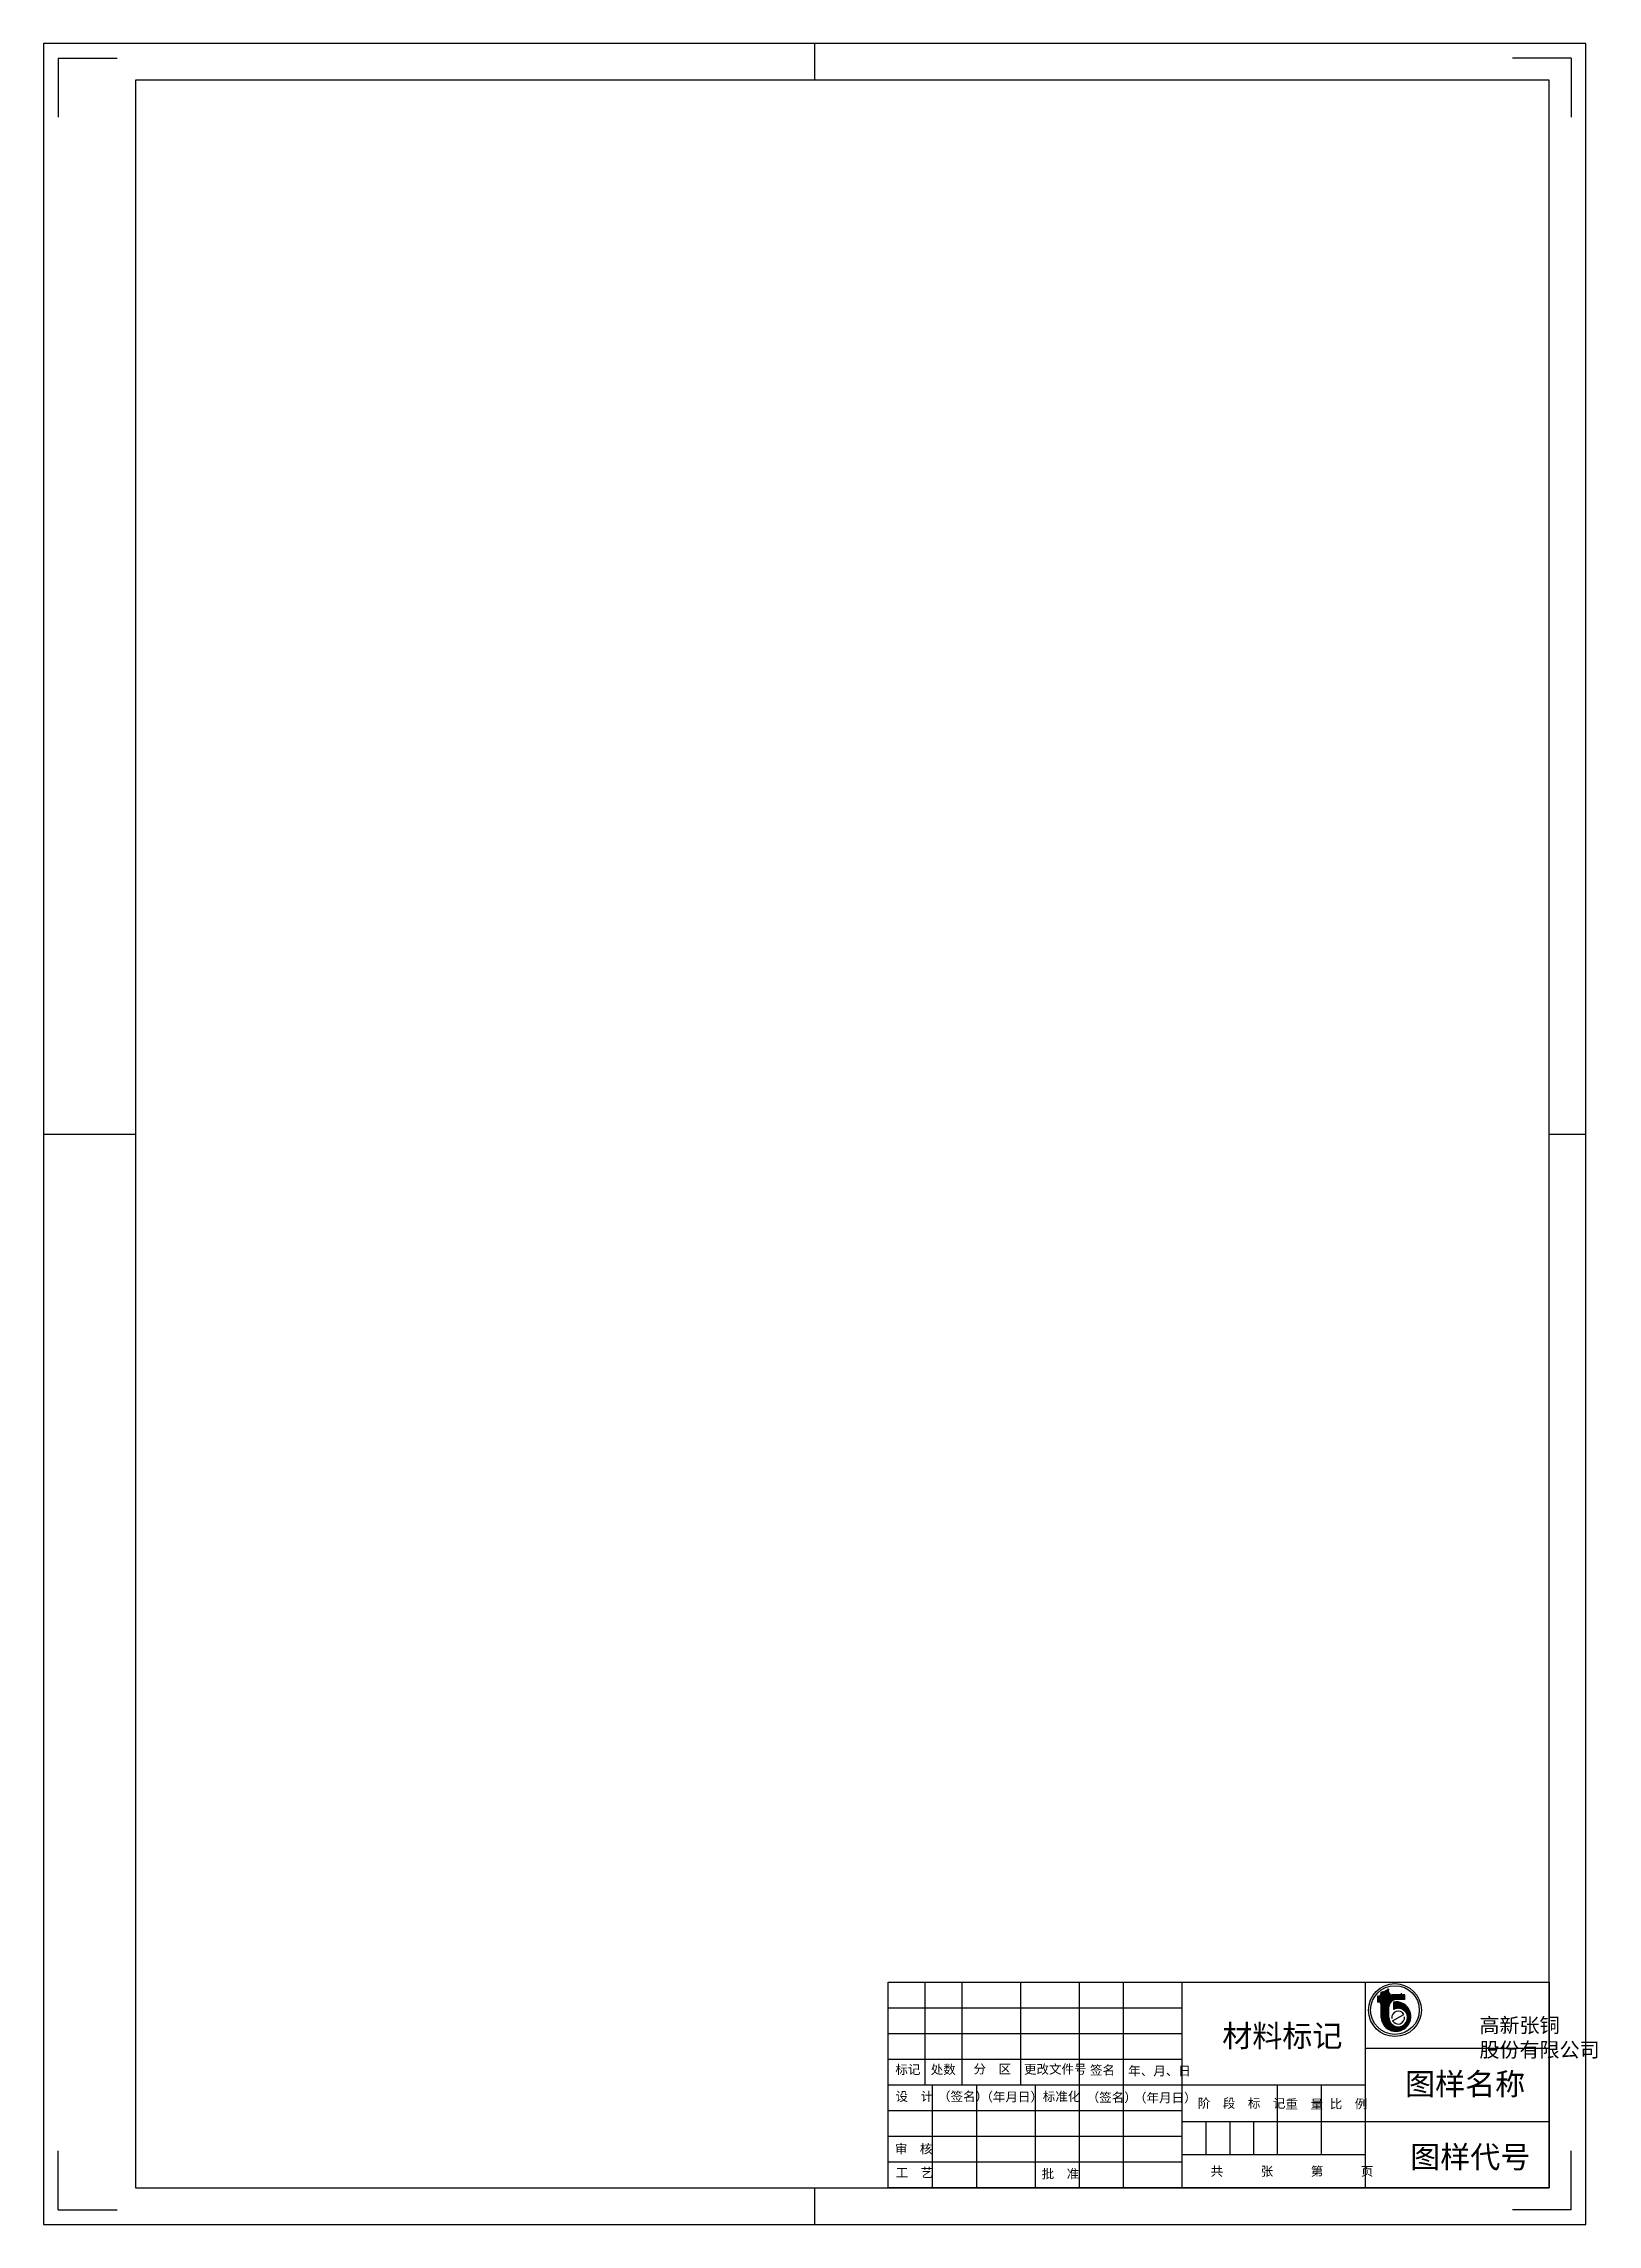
# Model space of a CAD drawing. Header units: metres. Extents: x 7185 to 8635, y 1238 to 2847.
# Drawn here: x 8212 to 8635, y 1238 to 1832 of the extents above; entities that cross this region are included whole.
import ezdxf

# ---------------------------------------------------------------- set-up
doc = ezdxf.new("R2010")
doc.units = ezdxf.units.M
for name, color, linetype in [('总内框线', 7, 'Continuous'), ('标注层', 3, 'Continuous'), ('虚线层', 4, 'Continuous')]:
    doc.layers.add(name, color=color, linetype=linetype)

msp = doc.modelspace()

# ---------------------------------------------------------------- texts
at = {"attachment_point": 1}
for s, insert, char_height in [('{\\fSimSun|b0|i0|c134|p2;材料标记}', (8533, 1291.92), 6), ('{\\fSimSun|b0|i0|c134|p2;标记}', (8443.99, 1281), 2.5), ('{\\fSimSun|b0|i0|c134|p2;处数}', (8453.61, 1281.01), 2.5), ('{\\fSimSun|b0|i0|c134|p2;分\u3000区}', (8465.27, 1281.14), 2.5), ('{\\fSimSun|b0|i0|c134|p2;更改文件号}', (8479.01, 1281.08), 2.5), ('{\\fSimSun|b0|i0|c134|p2;签名}', (8496.99, 1280.83), 2.5), ('{\\fSimSun|b0|i0|c134|p2;年、月、日}', (8507.39, 1280.63), 2.5), ('{\\fSimSun|b0|i0|c134|p2;图样名称}', (8582.77, 1278.79), 6), ('{\\fSimSun|b0|i0|c134|p2;设\u3000计}', (8444.05, 1273.66), 2.5), ('{\\fSimSun|b0|i0|c134|p2;（签名）}', (8455.59, 1273.66), 2.5), ('{\\fSimSun|b0|i0|c134|p2;\u3000（年月日）}', (8463.72, 1273.55), 2.5), ('{\\fSimSun|b0|i0|c134|p2;标准化}', (8484.13, 1273.64), 2.5), ('{\\fSimSun|b0|i0|c134|p2;（签名）}', (8496.09, 1273.4), 2.5), ('{\\fSimSun|b0|i0|c134|p2;（年月日）}', (8508.96, 1273.3), 2.5), ('{\\fSimSun|b0|i0|c134|p2;阶\u3000段\u3000标\u3000记}', (8526.34, 1271.81), 2.5), ('{\\fSimSun|b0|i0|c134|p2;重\u3000量}', (8550.22, 1271.58), 2.5), ('{\\fSimSun|b0|i0|c134|p2;比\u3000例}', (8562.28, 1271.65), 2.5), ('{\\fSimSun|b0|i0|c134|p2;审\u3000核}', (8443.85, 1259.39), 2.5), ('{\\fSimSun|b0|i0|c134|p2;图样代号}', (8584.17, 1258.92), 6), ('{\\fSimSun|b0|i0|c134|p2;共\u3000\u3000\u3000张\u3000\u3000\u3000第\u3000\u3000\u3000页}', (8529.83, 1253.29), 2.5), ('{\\fSimSun|b0|i0|c134|p2;工\u3000艺}', (8444.05, 1252.9), 2.5), ('{\\fSimSun|b0|i0|c134|p2;批\u3000准}', (8483.82, 1252.59), 2.5)]:
    msp.add_mtext(s, dxfattribs=dict(at, insert=insert, char_height=char_height))
at = {"layer": '标注层', "insert": (8603.03, 1293.79), "char_height": 4, "attachment_point": 1}
msp.add_mtext('{\\fKaiTi_GB2312|b0|i0|c134|p49;高新张铜\\P股份有限公司}', dxfattribs=at)

# ---------------------------------------------------------------- hatches: boundary and pattern name
at = {"layer": '虚线层'}
h = msp.add_hatch(dxfattribs=at)
h.set_pattern_fill('SOLID')
h.paths.add_polyline_path([(8575.28, 1298.12), (8575.48, 1298.12), (8575.61, 1298.11), (8575.73, 1298.09), (8575.85, 1298.04), (8575.96, 1297.97), (8576.05, 1297.89), (8576.13, 1297.79), (8576.2, 1297.68), (8576.25, 1297.57), (8576.28, 1297.45), (8576.29, 1297.32), (8576.29, 1293.89), (8576.38, 1293.25), (8576.58, 1292.63), (8576.87, 1292.06), (8577.24, 1291.54), (8577.7, 1291.08), (8578.22, 1290.7), (8578.8, 1290.42), (8579.42, 1290.22), (8580.05, 1290.13), (8580.7, 1290.14), (8581.33, 1290.26), (8581.94, 1290.47), (8582.51, 1290.78), (8583.02, 1291.18), (8583.46, 1291.65), (8583.82, 1292.18), (8584.09, 1292.77), (8584.26, 1293.39), (8584.33, 1294.03), (8584.3, 1294.67), (8584.16, 1295.3), (8583.93, 1295.91), (8583.6, 1296.46), (8583.19, 1296.96), (8582.71, 1297.38), (8582.16, 1297.72), (8581.57, 1297.97), (8580.94, 1298.13), (8580.3, 1298.18), (8579.65, 1298.12), (8579.65, 1296.06), (8580.03, 1296.24), (8580.42, 1296.35), (8580.83, 1296.4), (8581.24, 1296.38), (8581.64, 1296.29), (8582.03, 1296.14), (8582.38, 1295.93), (8582.69, 1295.67), (8582.96, 1295.35), (8583.17, 1295), (8583.32, 1294.62), (8583.41, 1294.21), (8583.43, 1293.8), (8583.38, 1293.39), (8583.27, 1293), (8583.09, 1292.63), (8582.86, 1292.29), (8582.57, 1291.99), (8582.24, 1291.75), (8581.88, 1291.56), (8581.48, 1291.44), (8581.08, 1291.37), (8580.67, 1291.38), (8580.26, 1291.46), (8579.87, 1291.59), (8579.51, 1291.79), (8579.19, 1292.05), (8578.92, 1292.35), (8578.69, 1292.7), (8578.53, 1293.08), (8578.43, 1293.48), (8578.4, 1293.89), (8578.4, 1296.82), (8578.43, 1297.21), (8578.55, 1297.59), (8578.74, 1297.93), (8578.99, 1298.24), (8579.29, 1298.49), (8579.64, 1298.68), (8580.02, 1298.79), (8580.41, 1298.83), (8582.7, 1298.83), (8582.7, 1300.04), (8579.2, 1300.04), (8579.08, 1300.05), (8578.95, 1300.08), (8578.84, 1300.12), (8578.73, 1300.19), (8578.63, 1300.27), (8578.55, 1300.37), (8578.48, 1300.48), (8578.44, 1300.59), (8578.41, 1300.72), (8578.4, 1300.84), (8578.4, 1301.85), (8577.29, 1301.11), (8576.29, 1300.84), (8576.29, 1300.54), (8576.28, 1300.41), (8576.25, 1300.29), (8576.2, 1300.17), (8576.13, 1300.07), (8576.05, 1299.97), (8575.96, 1299.89), (8575.85, 1299.82), (8575.73, 1299.77), (8575.61, 1299.74), (8575.48, 1299.74), (8575.28, 1299.74)])

# ---------------------------------------------------------------- linework, layer by layer
for p, q in [((8442.04, 1303.56), (8622.04, 1303.56)), ((8442.04, 1247.56), (8442.04, 1303.56)), ((8452.04, 1303.56), (8452.04, 1275.56)), ((8462.04, 1303.56), (8462.04, 1275.56)), ((8478.04, 1303.56), (8478.04, 1275.56)), ((8494.04, 1303.56), (8494.04, 1275.56)), ((8506.04, 1303.56), (8506.04, 1247.56)), ((8522.04, 1303.56), (8522.04, 1247.56)), ((8572.04, 1247.56), (8572.04, 1303.56)), ((8622.04, 1303.56), (8622.04, 1247.56)), ((8442.04, 1296.56), (8522.04, 1296.56)), ((8442.04, 1289.56), (8522.04, 1289.56)), ((8572.04, 1285.56), (8622.04, 1285.56)), ((8442.04, 1282.56), (8522.04, 1282.56)), ((8442.04, 1275.56), (8572.04, 1275.56)), ((8454.04, 1275.56), (8454.04, 1247.56)), ((8466.04, 1275.56), (8466.04, 1247.56)), ((8482.04, 1275.56), (8482.04, 1247.56)), ((8494.04, 1275.56), (8494.04, 1247.56)), ((8548.04, 1256.56), (8548.04, 1275.56)), ((8560.04, 1256.56), (8560.04, 1275.56)), ((8442.04, 1268.56), (8522.04, 1268.56)), ((8522.04, 1265.56), (8572.04, 1265.56)), ((8528.54, 1265.56), (8528.54, 1256.56)), ((8535.04, 1265.56), (8535.04, 1256.56)), ((8541.54, 1265.56), (8541.54, 1256.56)), ((8572.04, 1265.56), (8622.04, 1265.56)), ((8442.04, 1261.56), (8522.04, 1261.56)), ((8442.04, 1254.56), (8522.04, 1254.56)), ((8522.04, 1256.56), (8572.04, 1256.56)), ((8622.04, 1247.56), (8442.04, 1247.56))]:
    msp.add_line(p, q)
at = {"layer": '总内框线'}
for p, q in [((8632.04, 1831.56), (8212.04, 1831.56)), ((8212.04, 1831.56), (8212.04, 1237.56)), ((8422.04, 1821.56), (8422.04, 1831.56)), ((8632.04, 1237.56), (8632.04, 1831.56)), ((8216.04, 1827.56), (8232.04, 1827.56)), ((8216.04, 1827.56), (8216.04, 1811.56)), ((8628.04, 1827.56), (8612.04, 1827.56)), ((8628.04, 1827.56), (8628.04, 1811.56)), ((8622.04, 1821.56), (8237.04, 1821.56)), ((8237.04, 1821.56), (8237.04, 1247.56)), ((8622.04, 1247.56), (8622.04, 1821.56)), ((8212.04, 1534.56), (8237.04, 1534.56)), ((8622.04, 1534.56), (8632.04, 1534.56)), ((8216.04, 1241.56), (8216.04, 1257.56)), ((8628.04, 1241.56), (8628.04, 1257.56)), ((8237.04, 1247.56), (8622.04, 1247.56)), ((8422.04, 1237.56), (8422.04, 1247.56)), ((8216.04, 1241.56), (8232.04, 1241.56)), ((8628.04, 1241.56), (8612.04, 1241.56)), ((8212.04, 1237.56), (8632.04, 1237.56))]:
    msp.add_line(p, q, dxfattribs=at)
at = {"layer": '虚线层'}
for p, q in [((8575.28, 1299.74), (8575.28, 1298.12)), ((8575.48, 1299.74), (8575.28, 1299.74)), ((8575.48, 1298.12), (8575.28, 1298.12)), ((8576.29, 1300.54), (8576.29, 1300.84)), ((8576.29, 1293.89), (8576.29, 1297.32)), ((8578.4, 1293.89), (8578.4, 1296.82)), ((8582.7, 1300.04), (8579.2, 1300.04)), ((8579.65, 1298.12), (8579.65, 1296.06)), ((8582.7, 1298.83), (8580.41, 1298.83)), ((8581.85, 1299.56), (8581.85, 1300.56)), ((8582.7, 1298.83), (8582.7, 1300.04)), ((8579.39, 1293.01), (8582.44, 1294.77))]:
    msp.add_line(p, q, dxfattribs=at)
for radius in [7.2, 6.64]:
    msp.add_circle((8580.03, 1295.93), radius, dxfattribs=at)
for centre, radius, start, end in [((8575.48, 1300.54), 0.81, 270, 0), ((8575.48, 1297.32), 0.81, 0, 90), ((8580.3, 1294.15), 4.03, 183.78, 99.3), ((8579.2, 1300.84), 0.81, 180, 270), ((8580.91, 1293.89), 2.52, 180, 120), ((8580.41, 1296.82), 2.01, 90, 180), ((8580.91, 1293.89), 1.76, 30, 187.49), ((8580.91, 1293.89), 1.76, 210, 7.49)]:
    msp.add_arc(centre, radius, start, end, dxfattribs=at)

msp.set_redraw_order([(e.dxf.handle, doc.entitydb.next_handle()) for e in msp.query("TEXT MTEXT ATTDEF DIMENSION ARC_DIMENSION")])  # texts and dimensions are drawn at this point

doc.saveas('drawing.dxf')
